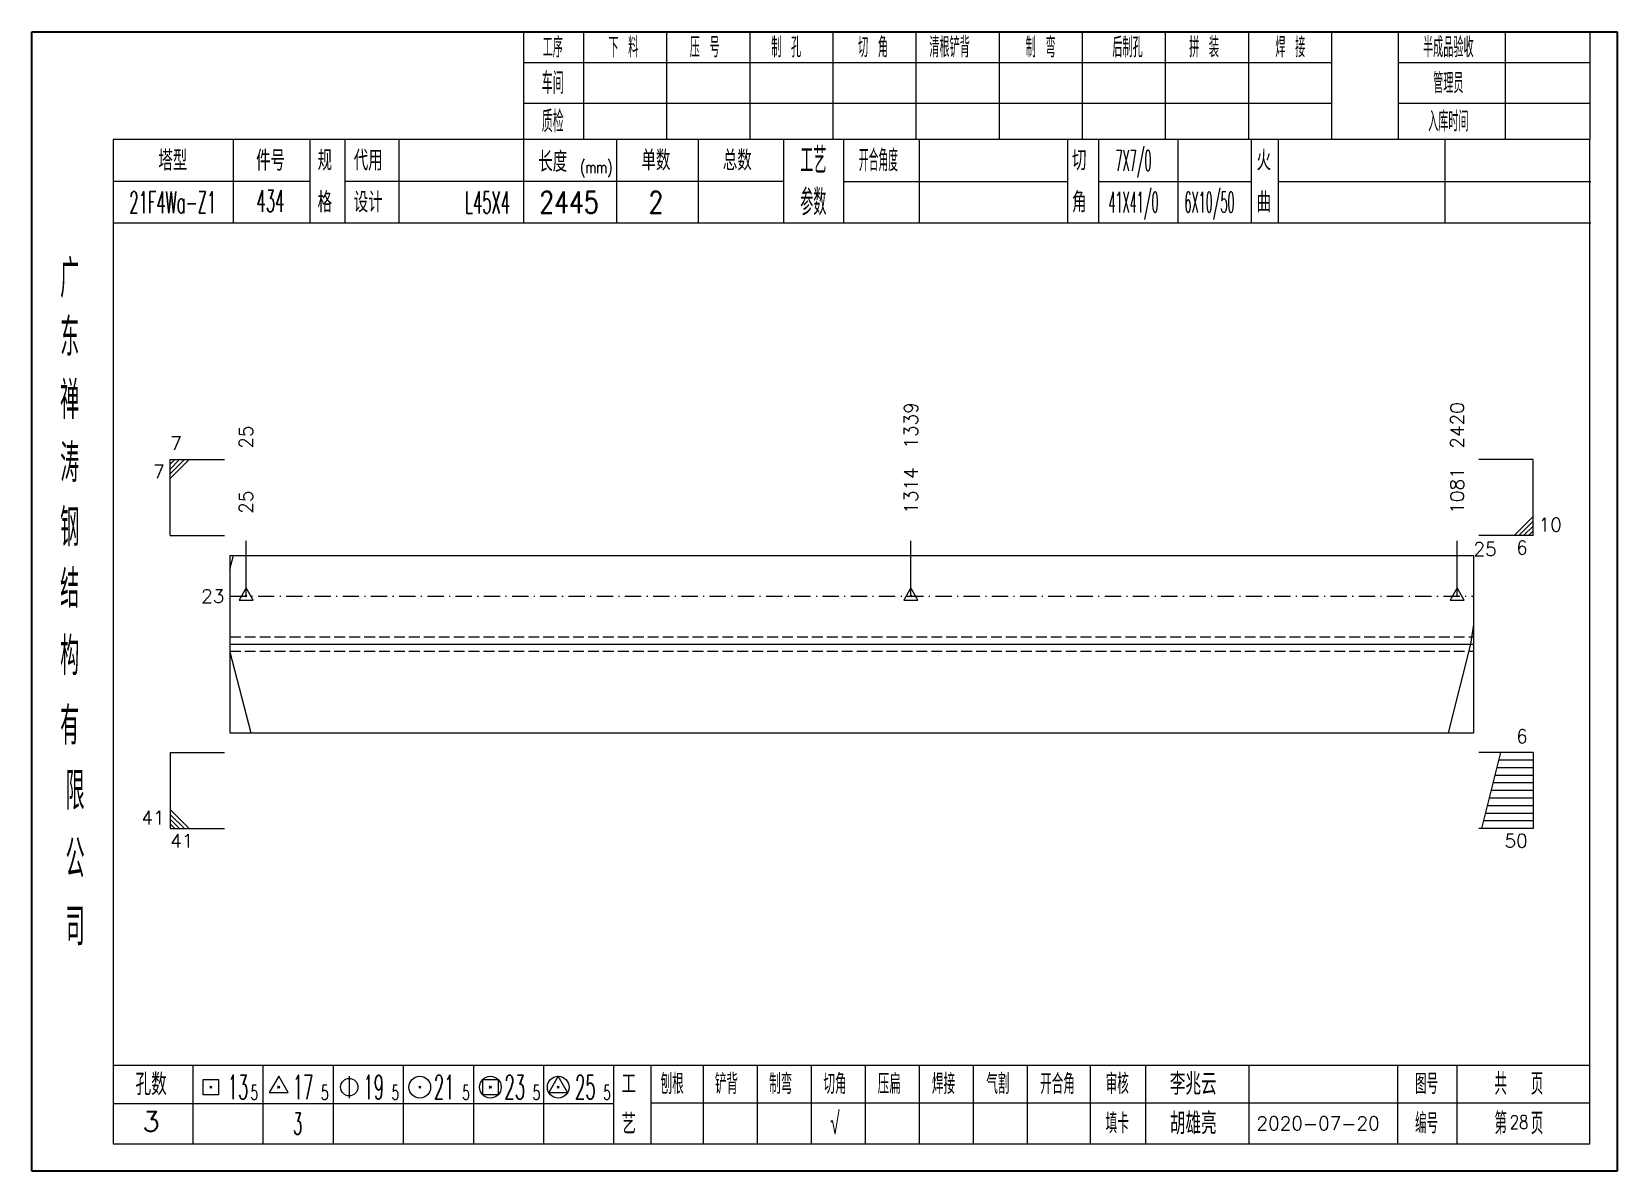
# Model space of a CAD drawing. Extents: x 1310 to 15542, y -76 to 8381.
# Drawn here: x 9943.9 to 10236.1, y 3663.8 to 3873.7 of the extents above; entities that cross this region are included whole.
import ezdxf
from ezdxf.enums import TextEntityAlignment as Align

# ---------------------------------------------------------------- set-up
doc = ezdxf.new("R2010")
doc.units = 0
doc.header["$MEASUREMENT"] = 0
doc.linetypes.add('一点画线', pattern=[5.2, 3, -1, 0.2, -1])
doc.linetypes.add('虚线', pattern=[2.75, 2, -0.75])
doc.layers.get('0').update_dxf_attribs({"linetype": 'CONTINUOUS', "lineweight": 25})
for name, color, linetype, lineweight in [('1', 7, 'CONTINUOUS', 25), ('4', 7, 'CONTINUOUS', 25), ('5', 7, 'CONTINUOUS', 25)]:
    doc.layers.add(name, color=color, linetype=linetype, lineweight=lineweight)
doc.styles.get("Standard").update_dxf_attribs({"font": 'simplex.shx', "width": 0.7, "height": 3, "bigfont": 'gbhzfs.shx'})

msp = doc.modelspace()

# ---------------------------------------------------------------- texts
at = {"color": 7, "linetype": 'Continuous', "lineweight": 13}
for s, p in [('1339', (10105.914, 3796.914)), ('2420', (10206.562, 3796.914)), ('25', (9983.432, 3796.914))]:
    msp.add_text(s, height=2.5, rotation=90, dxfattribs=at).set_placement(p, align=Align.MIDDLE_LEFT)
for s, p in [('7', (9969.432, 3795.914)), ('10', (10221.562, 3780.914))]:
    msp.add_text(s, height=2.5, dxfattribs=at).set_placement(p, align=Align.BOTTOM_LEFT)
for s, p in [('7', (9968.432, 3793.914)), ('6', (10219.562, 3779.914)), ('50', (10219.562, 3725.914))]:
    msp.add_text(s, height=2.5, dxfattribs=at).set_placement(p, align=Align.TOP_RIGHT)
at = {"color": 8, "linetype": 'Continuous', "lineweight": 9}
for s, p in [('1314', (10105.914, 3784.914)), ('1081', (10206.562, 3784.914)), ('25', (9983.432, 3784.914))]:
    msp.add_text(s, height=2.5, rotation=90, dxfattribs=at).set_placement(p, align=Align.MIDDLE_LEFT)
at = {"color": 7, "linetype": 'Continuous', "lineweight": 13}
msp.add_text('25', height=2.5, dxfattribs=at).set_placement((10209.562, 3778.414), align=Align.MIDDLE_LEFT)
msp.add_text('23', height=2.5, dxfattribs=at).set_placement((9979.432, 3769.747), align=Align.MIDDLE_RIGHT)
for s, p in [('6', (10219.562, 3741.914)), ('41', (9968.432, 3726.914))]:
    msp.add_text(s, height=2.5, dxfattribs=at).set_placement(p, align=Align.BOTTOM_RIGHT)
msp.add_text('41', height=2.5, dxfattribs=at).set_placement((9969.432, 3725.914), align=Align.TOP_LEFT)
at = {"layer": '4', "color": 1, "linetype": 'Continuous', "lineweight": 25}
for s, height, width, p in [('工序', 3.7, 0.7, (10039.932, 3870.871)), ('下 料', 3.7, 0.7, (10052.932, 3870.871)), ('压 号', 3.7, 0.7, (10067.932, 3870.871)), ('制 孔', 3.7, 0.7, (10082.932, 3870.871)), ('切 角', 3.7, 0.7, (10098.932, 3870.871)), ('清根铲背 ', 3.7, 0.7, (10113.932, 3870.871)), (' 制 弯', 3.7, 0.7, (10128.932, 3870.871)), (' 后制孔', 3.7, 0.7, (10144.932, 3870.871)), ('拼 装', 3.7, 0.7, (10159.932, 3870.871)), (' 焊 接', 3.7, 0.7, (10174.932, 3870.871)), ('半成品验收', 3.7, 0.7, (10204.932, 3870.871)), ('车间', 4, 0.7, (10039.932, 3864.271)), ('管理员', 3.7, 0.7, (10204.932, 3864.271)), ('质检', 4, 0.7, (10039.932, 3857.211)), ('入库时间', 3.7, 0.7, (10204.932, 3857.211)), ('(mm)', 2.24, 0.7, (10047.932, 3848.771)), ('工艺', 4.8, 0.7, (10087.932, 3850.031)), ('开合角度', 4, 0.6, (10099.932, 3850.031)), ('7X7/0', 3.8, 0.4, (10146.932, 3850.031)), ('434', 4, 0.5, (9987.932, 3842.541)), ('参数', 4.8, 0.7, (10087.932, 3842.321)), ('41X41/0', 3.8, 0.4, (10146.932, 3842.321)), ('6X10/50', 3.8, 0.4, (10160.932, 3842.321)), ('21F4Wa-Z1', 4, 0.5, (9969.932, 3842.291)), ('L45X4', 4, 0.5, (10027.932, 3842.271)), ('2445', 4, 0.8, (10042.932, 3842.321)), ('2', 4, 0.8, (10058.932, 3842.321)), ('广', 6.96, 0.7, (9950.932, 3828.241)), ('东', 6.96, 0.7, (9950.932, 3817.451)), ('禅', 6.96, 0.7, (9950.932, 3805.861)), ('涛', 6.96, 0.7, (9950.932, 3794.261)), ('钢', 6.96, 0.7, (9950.932, 3782.371)), ('结', 6.96, 0.7, (9950.932, 3771.061)), ('构', 6.96, 0.7, (9950.932, 3758.681)), ('有', 6.96, 0.7, (9950.932, 3745.871)), ('限', 6.96, 0.7, (9951.932, 3733.871)), ('公', 6.96, 0.7, (9951.932, 3721.331)), ('司', 6.96, 0.7, (9951.932, 3708.851)), ('13', 4.47, 0.5, (9981.932, 3679.271)), ('17', 4.47, 0.5, (9993.932, 3679.271)), ('19', 4.47, 0.5, (10006.932, 3679.271)), ('21', 4.47, 0.5, (10019.932, 3679.271)), ('23', 4.47, 0.5, (10032.932, 3679.271)), ('25', 4.47, 0.5, (10045.932, 3679.271)), ('刨根', 3.7, 0.8, (10061.932, 3679.871)), ('铲背', 3.7, 0.8, (10071.932, 3679.871)), ('制弯', 3.7, 0.8, (10081.932, 3679.871)), ('切角', 3.7, 0.8, (10091.932, 3679.871)), ('压扁', 3.7, 0.8, (10101.932, 3679.871)), ('焊接', 3.7, 0.8, (10111.932, 3679.871)), ('气割', 3.7, 0.8, (10121.932, 3679.871)), ('开合角', 3.7, 0.8, (10132.932, 3679.871)), ('审核', 3.7, 0.8, (10143.932, 3679.871)), ('图号', 3.7, 0.8, (10200.932, 3679.871)), ('共  页', 4, 0.8, (10217.932, 3679.871)), ('5', 2.68, 0.6, (9984.932, 3678.271)), ('5', 2.68, 0.6, (9997.932, 3678.271)), ('5', 2.68, 0.6, (10010.932, 3678.271)), ('5', 2.68, 0.6, (10023.932, 3678.271)), ('5', 2.68, 0.6, (10036.932, 3678.271)), ('5', 2.68, 0.6, (10049.932, 3678.271)), ('√', 4, 0.6, (10091.932, 3672.601)), ('第  页', 4, 0.8, (10217.932, 3672.601)), ('3', 4, 0.5, (9992.932, 3672.521)), ('填卡', 3.7, 0.8, (10143.932, 3672.601)), ('编号', 3.7, 0.8, (10200.932, 3672.601))]:
    msp.add_text(s, height=height, dxfattribs=dict(at, width=width)).set_placement(p, align=Align.MIDDLE_CENTER)
for s, height, p in [('塔型', 3.7, (9969.932, 3850.001)), ('件号', 3.7, (9987.932, 3850.001)), ('规', 3.7, (9997.932, 3850.031)), ('代用', 3.7, (10005.932, 3850.031)), ('长度', 3.7, (10039.932, 3849.771)), ('单数', 3.7, (10058.932, 3850.031)), ('总数', 3.7, (10073.932, 3850.031)), ('切', 3.7, (10136.932, 3850.031)), ('火', 3.7, (10170.932, 3850.031)), ('格', 3.7, (9997.932, 3842.321)), ('设计', 3.7, (10005.932, 3842.321)), ('角', 3.7, (10136.932, 3842.321)), ('曲', 3.7, (10170.932, 3842.321)), ('孔数', 4, (9965.932, 3679.791)), ('工', 3.7, (10053.932, 3679.871)), ('李兆云', 4, (10157.932, 3679.871)), ('胡雄亮', 4, (10157.932, 3672.601)), ('3', 3.7, (9965.932, 3672.961)), ('艺', 3.7, (10053.932, 3672.521)), ('2020-07-20', 2.5, (10180.932, 3672.601))]:
    msp.add_text(s, height=height, dxfattribs=at).set_placement(p, align=Align.MIDDLE_CENTER)
at = {"layer": '4', "color": 6, "linetype": 'Continuous', "lineweight": 25, "width": 0.8}
msp.add_text('28', height=2.5, dxfattribs=at).set_placement((10217.957, 3672.829), align=Align.MIDDLE_CENTER)

# ---------------------------------------------------------------- blocks, each defined once
blk = doc.blocks.new('孔17.5')
at = {"layer": '5', "color": 7, "linetype": 'Continuous', "lineweight": 13}
for p, q in [((0, 1), (-0.866, -0.5)), ((-0.1, -0.1), (0.1, 0.1)), ((0.1, -0.1), (-0.1, 0.1)), ((0.866, -0.5), (0, 1)), ((-0.866, -0.5), (0.866, -0.5))]:
    blk.add_line(p, q, dxfattribs=at)
blk = doc.blocks.new('CTJGK')
at = {"color": 6, "linetype": 'Continuous'}
for p, q in [((0, 209.97), (292.13, 209.97)), ((0, 0), (0, 209.97)), ((292.13, 209.97), (292.13, 0)), ((292.13, 0), (0, 0))]:
    blk.add_line(p, q, dxfattribs=at)

# ---------------------------------------------------------------- linework, layer by layer
at = {"color": 7, "linetype": 'Continuous', "lineweight": 13}
for p, q in [((9969.432, 3794.914), (9979.432, 3794.914)), ((9969.432, 3780.914), (9969.432, 3794.914)), ((9970.307, 3794.914), (9969.432, 3794.039)), ((9971.182, 3794.914), (9969.432, 3793.164)), ((9972.057, 3794.914), (9969.432, 3792.289)), ((9972.932, 3794.914), (9969.432, 3791.414)), ((10220.562, 3794.914), (10210.562, 3794.914)), ((10220.562, 3780.914), (10220.562, 3794.914)), ((10217.062, 3780.914), (10220.562, 3784.414)), ((10217.937, 3780.914), (10220.562, 3783.539)), ((9969.432, 3780.914), (9979.432, 3780.914)), ((10220.562, 3780.914), (10210.562, 3780.914)), ((10218.812, 3780.914), (10220.562, 3782.664)), ((10219.687, 3780.914), (10220.562, 3781.789)), ((9980.432, 3774.707), (9981.088, 3777.247)), ((9983.432, 3769.747), (9983.432, 3779.914)), ((10105.914, 3769.747), (10105.914, 3779.914)), ((10206.562, 3769.747), (10206.562, 3779.914)), ((10209.562, 3764.544), (10208.999, 3760.914)), ((10208.999, 3760.914), (10204.876, 3744.581)), ((9980.432, 3759.462), (9984.274, 3744.581)), ((9969.432, 3740.914), (9979.432, 3740.914)), ((9969.432, 3740.914), (9969.432, 3726.914)), ((10220.562, 3740.914), (10210.562, 3740.914)), ((10214.562, 3740.914), (10211.062, 3726.914)), ((10220.562, 3739.514), (10214.212, 3739.514)), ((10220.562, 3740.914), (10220.562, 3726.914)), ((10220.562, 3736.714), (10213.512, 3736.714)), ((10220.562, 3738.114), (10213.862, 3738.114)), ((10220.562, 3733.914), (10212.812, 3733.914)), ((10220.562, 3735.314), (10213.162, 3735.314)), ((10220.562, 3731.114), (10212.112, 3731.114)), ((10220.562, 3732.514), (10212.462, 3732.514)), ((9972.932, 3726.914), (9969.432, 3730.414)), ((9972.057, 3726.914), (9969.432, 3729.539)), ((9971.182, 3726.914), (9969.432, 3728.664)), ((9970.307, 3726.914), (9969.432, 3727.789)), ((10220.562, 3728.314), (10211.412, 3728.314)), ((10220.562, 3729.714), (10211.762, 3729.714)), ((9969.432, 3726.914), (9979.432, 3726.914)), ((10220.562, 3726.914), (10210.562, 3726.914))]:
    msp.add_line(p, q, dxfattribs=at)
at = {"color": 7, "linetype": 'Continuous', "lineweight": 18}
for p, q in [((9980.432, 3777.247), (9980.432, 3744.581)), ((9980.432, 3777.247), (10209.562, 3777.247)), ((10209.562, 3777.247), (10209.562, 3744.581)), ((9980.432, 3760.914), (10209.562, 3760.914))]:
    msp.add_line(p, q, dxfattribs=at)
at = {"color": 3, "linetype": '一点画线', "lineweight": 13}
msp.add_line((9980.432, 3769.747), (10209.562, 3769.747), dxfattribs=at)
at = {"color": 1, "linetype": '虚线', "lineweight": 18}
for p, q in [((9980.432, 3762.247), (10209.562, 3762.247)), ((9980.432, 3759.581), (10209.562, 3759.581))]:
    msp.add_line(p, q, dxfattribs=at)
at = {"layer": '1', "color": 7, "linetype": 'Continuous', "lineweight": 18}
msp.add_line((9980.432, 3744.581), (10209.562, 3744.581), dxfattribs=at)
at = {"layer": '4', "color": 1, "linetype": 'Continuous', "lineweight": 18}
for p, q in [((9943.932, 3873.741), (9943.932, 3663.771)), ((10236.062, 3873.741), (9943.932, 3873.741)), ((10034.562, 3873.741), (10034.562, 3853.901)), ((10045.592, 3873.741), (10045.592, 3853.881)), ((10060.902, 3873.741), (10060.902, 3853.881)), ((10076.222, 3873.741), (10076.222, 3853.881)), ((10091.532, 3873.741), (10091.532, 3853.881)), ((10106.842, 3873.741), (10106.842, 3853.881)), ((10122.152, 3873.741), (10122.152, 3853.881)), ((10137.472, 3873.741), (10137.472, 3853.881)), ((10152.782, 3873.741), (10152.782, 3853.881)), ((10168.092, 3873.741), (10168.092, 3853.881)), ((10183.402, 3873.741), (10183.402, 3853.901)), ((10183.402, 3873.741), (10183.402, 3853.881)), ((10195.682, 3873.741), (10195.682, 3853.881)), ((10215.432, 3873.741), (10215.432, 3853.881)), ((10231.012, 3873.741), (10231.012, 3853.881)), ((10236.062, 3843.941), (10236.062, 3873.741)), ((10183.402, 3868.011), (10034.562, 3868.011)), ((10231.012, 3868.011), (10195.682, 3868.011)), ((10183.402, 3860.531), (10034.562, 3860.531)), ((10231.012, 3860.531), (10195.682, 3860.531)), ((9958.942, 3853.881), (9958.942, 3668.821)), ((10231.012, 3853.881), (9958.942, 3853.881)), ((9981.062, 3853.891), (9981.062, 3838.471)), ((9995.212, 3838.471), (9995.212, 3853.881)), ((10001.712, 3838.471), (10001.712, 3853.881)), ((10011.582, 3853.881), (10011.582, 3838.471)), ((10034.562, 3853.901), (10034.562, 3838.471)), ((10051.682, 3853.881), (10051.682, 3838.471)), ((10066.732, 3853.881), (10066.732, 3838.471)), ((10082.432, 3853.881), (10082.432, 3838.471)), ((10093.492, 3853.881), (10093.492, 3838.471)), ((10107.442, 3853.881), (10107.442, 3838.471)), ((10134.742, 3853.881), (10134.742, 3838.471)), ((10140.502, 3853.881), (10140.502, 3838.471)), ((10155.122, 3853.881), (10155.122, 3838.471)), ((10168.582, 3853.881), (10168.582, 3838.471)), ((10173.572, 3853.881), (10173.572, 3838.471)), ((10204.312, 3853.881), (10204.312, 3838.471)), ((10231.012, 3668.821), (10231.012, 3853.881)), ((9995.212, 3846.121), (9958.942, 3846.121)), ((10082.432, 3846.171), (10001.712, 3846.171)), ((10093.492, 3846.171), (10134.742, 3846.171)), ((10140.502, 3846.171), (10168.582, 3846.171)), ((10173.572, 3846.171), (10231.192, 3846.171)), ((10236.062, 3663.771), (10236.062, 3843.941)), ((10231.192, 3838.471), (9958.942, 3838.471)), ((9958.942, 3683.351), (10231.012, 3683.351)), ((9973.632, 3683.351), (9973.632, 3668.821)), ((9986.562, 3668.821), (9986.562, 3683.351)), ((9999.492, 3683.351), (9999.492, 3668.821)), ((10012.412, 3668.821), (10012.412, 3683.351)), ((10025.342, 3683.351), (10025.342, 3668.821)), ((10038.272, 3668.821), (10038.272, 3683.351)), ((10051.192, 3668.821), (10051.192, 3683.351)), ((10058.062, 3668.821), (10058.062, 3683.351)), ((10067.722, 3668.821), (10067.722, 3683.351)), ((10077.662, 3668.821), (10077.662, 3683.351)), ((10087.602, 3668.821), (10087.602, 3683.351)), ((10097.552, 3668.821), (10097.552, 3683.351)), ((10107.492, 3668.821), (10107.492, 3683.351)), ((10117.432, 3668.821), (10117.432, 3683.351)), ((10127.382, 3668.821), (10127.382, 3683.351)), ((10139.022, 3668.821), (10139.022, 3683.351)), ((10149.172, 3668.821), (10149.172, 3683.351)), ((10168.232, 3668.821), (10168.232, 3683.351)), ((10195.612, 3668.821), (10195.612, 3683.351)), ((10206.572, 3668.821), (10206.572, 3683.351)), ((10051.192, 3676.221), (9958.942, 3676.221)), ((10058.022, 3676.381), (10231.012, 3676.381)), ((9958.942, 3668.821), (10231.012, 3668.821)), ((9943.932, 3663.771), (10236.062, 3663.771))]:
    msp.add_line(p, q, dxfattribs=at)
at = {"layer": '4', "color": 7, "linetype": 'Continuous', "lineweight": 13}
for p, q in [((9989.432, 3681.271), (9987.7, 3678.271)), ((9991.164, 3678.271), (9989.432, 3681.271)), ((10002.432, 3681.271), (10002.432, 3677.271)), ((10040.932, 3681.271), (10039.2, 3678.271)), ((10042.664, 3678.271), (10040.932, 3681.271)), ((9975.518, 3677.857), (9975.518, 3680.685)), ((9975.518, 3680.685), (9978.346, 3680.685)), ((9976.732, 3679.071), (9977.132, 3679.471)), ((9977.132, 3679.071), (9976.732, 3679.471)), ((9978.346, 3680.685), (9978.346, 3677.857)), ((9987.7, 3678.271), (9991.164, 3678.271)), ((9989.232, 3679.071), (9989.632, 3679.471)), ((9989.632, 3679.071), (9989.232, 3679.471)), ((10015.232, 3679.071), (10015.632, 3679.471)), ((10015.632, 3679.071), (10015.232, 3679.471)), ((10027.018, 3677.857), (10027.018, 3680.685)), ((10027.018, 3680.685), (10029.846, 3680.685)), ((10028.232, 3679.071), (10028.632, 3679.471)), ((10028.632, 3679.071), (10028.232, 3679.471)), ((10029.846, 3680.685), (10029.846, 3677.857)), ((10039.2, 3678.271), (10042.664, 3678.271)), ((10040.732, 3679.071), (10041.132, 3679.471)), ((10041.132, 3679.071), (10040.732, 3679.471)), ((9978.346, 3677.857), (9975.518, 3677.857)), ((10029.846, 3677.857), (10027.018, 3677.857))]:
    msp.add_line(p, q, dxfattribs=at)
for centre, radius in [((10002.432, 3679.271), 1.6), ((10015.432, 3679.271), 2), ((10028.432, 3679.271), 2), ((10040.932, 3679.271), 2)]:
    msp.add_circle(centre, radius, dxfattribs=at)

# ---------------------------------------------------------------- block references
at = {"color": 0, "linetype": 'Continuous'}
msp.add_blockref('CTJGK', (9943.932, 3663.771), dxfattribs=at)
at = {"color": 8, "linetype": 'Continuous', "lineweight": 9, "xscale": 1.5, "yscale": 1.5, "zscale": 1.5}
for p in [(9983.432, 3769.747), (10105.914, 3769.747), (10206.562, 3769.747)]:
    msp.add_blockref('孔17.5', p, dxfattribs=at)

msp.set_redraw_order([(e.dxf.handle, doc.entitydb.next_handle()) for e in msp.query("TEXT MTEXT ATTDEF DIMENSION ARC_DIMENSION")])  # texts and dimensions are drawn at this point

doc.saveas('drawing.dxf')
